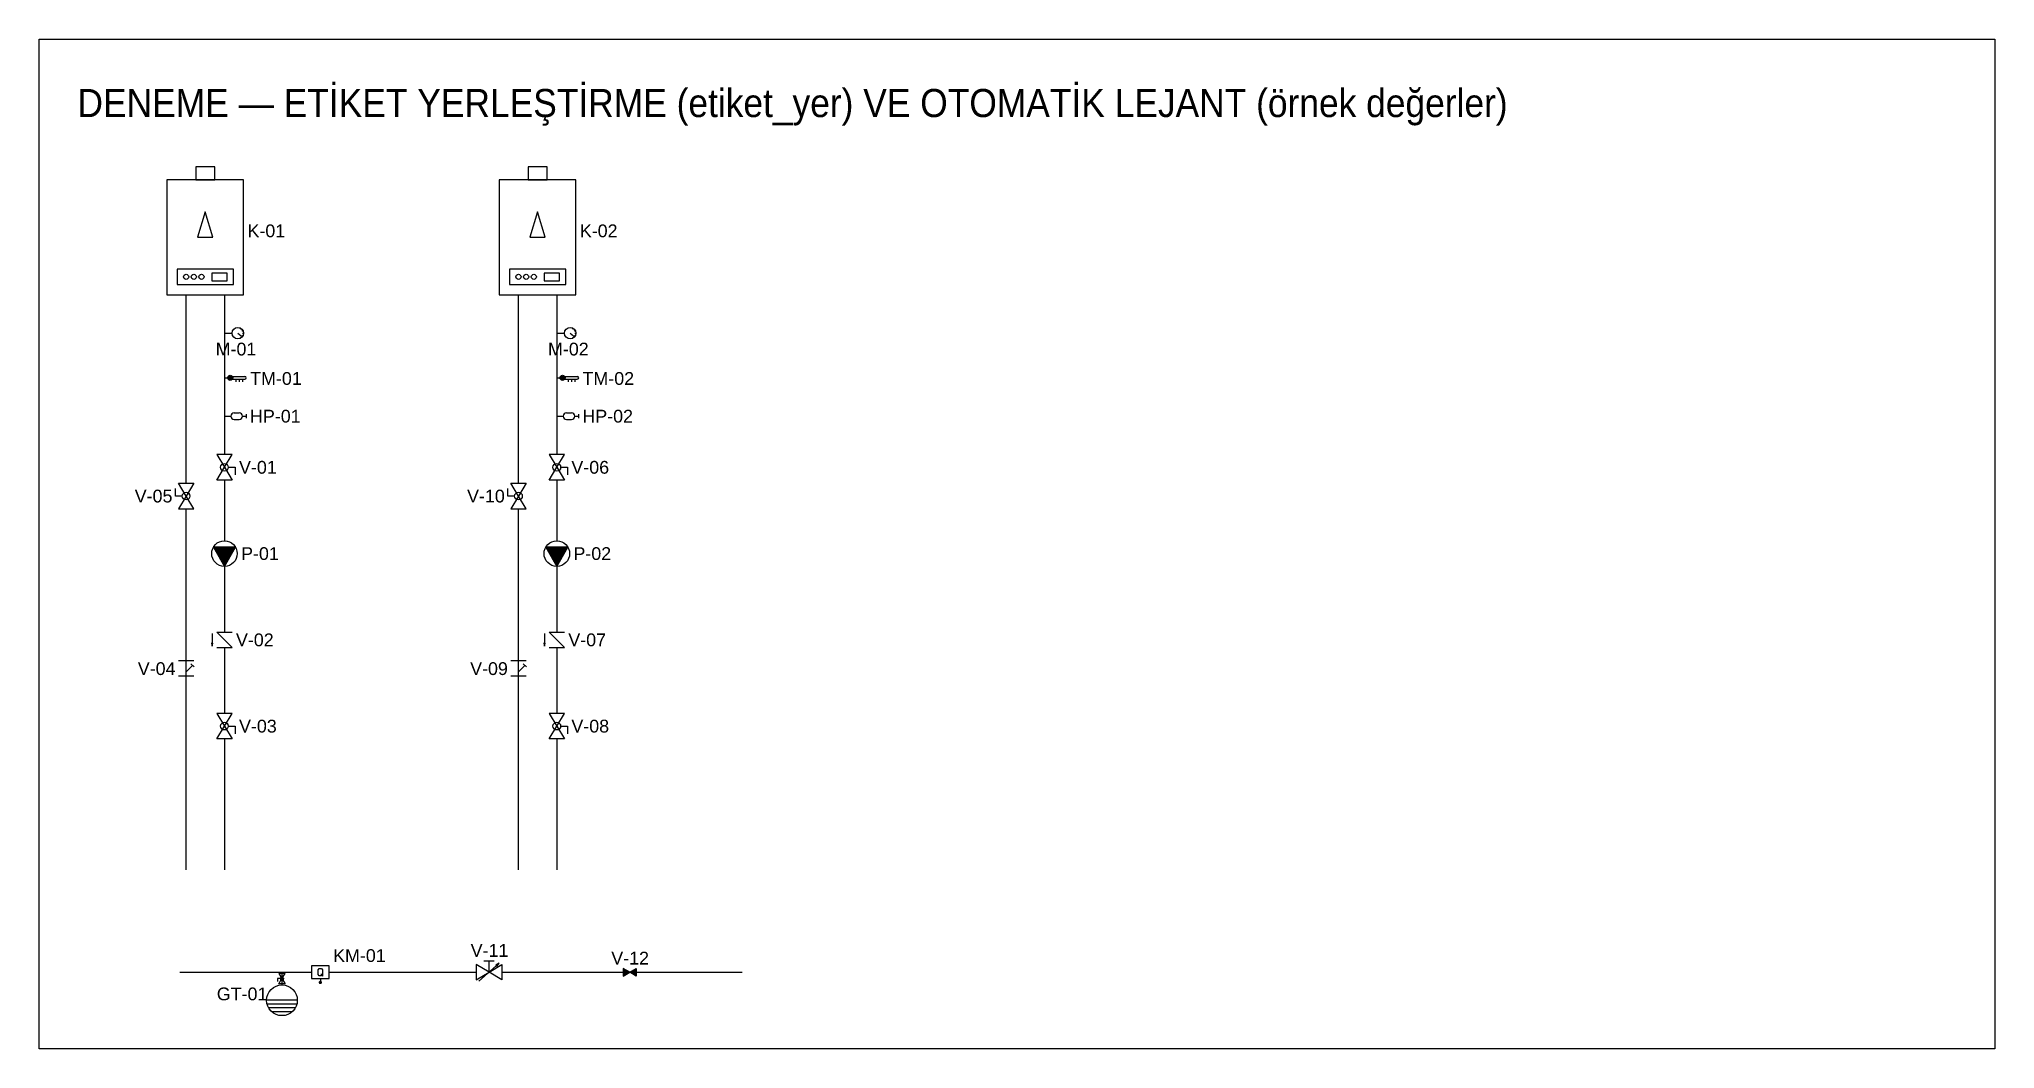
# Model space of a CAD drawing. Header units: centimetres. Extents: x -30 to 10455, y -1638 to 90.
# Drawn here: x 8925 to 10455, y -700 to 90 of the extents above; entities that cross this region are included whole.
import ezdxf
from ezdxf.enums import TextEntityAlignment as Align

# ---------------------------------------------------------------- set-up
doc = ezdxf.new("R2010")
doc.units = ezdxf.units.CM
doc.linetypes.add('DASHED', pattern=[1.524, 1.27, -0.254])
for name, color, linetype in [('ROTAS-ISITMA-DONUS', 30, 'DASHED'), ('ROTAS-ISITMA-GIDIS', 10, 'Continuous'), ('ROTAS-ISITMA-SEMBOL', 1, 'Continuous'), ('ROTAS-LEJANT-BASLIK', 5, 'Continuous'), ('ROTAS-PAFTA', 8, 'Continuous'), ('ROTAS-SEMBOL-NO', 3, 'Continuous')]:
    doc.layers.add(name, color=color, linetype=linetype)
doc.styles.add('ROTAS', font='arial.ttf')

msp = doc.modelspace()

# ---------------------------------------------------------------- texts
at = {"layer": 'ROTAS-LEJANT-BASLIK', "style": 'ROTAS', "width": 0.9}
msp.add_text('DENEME — ETİKET YERLEŞTİRME (etiket_yer) VE OTOMATİK LEJANT (örnek değerler)', height=22, dxfattribs=at).set_placement((8955, 40), align=Align.MIDDLE_LEFT)

# ---------------------------------------------------------------- blocks, each defined once
blk = doc.blocks.new('ROTAS-IS-KAZAN')
for points in [[(-7.5, 90), (7.5, 90), (7.5, 100), (-7.5, 100)], [(-30, 0), (30, 0), (30, 90), (-30, 90)], [(-6, 45), (6, 45), (0, 65)], [(-22, 8), (22, 8), (22, 20), (-22, 20)], [(5, 11), (17, 11), (17, 17), (5, 17)]]:
    blk.add_lwpolyline(points, close=True)
for centre in [(-15, 14), (-9, 14), (-3, 14)]:
    blk.add_circle(centre, 2)
at = {"style": 'ROTAS'}
for tag, p, height in [('CAP', (32, 39), 8), ('NO', (32, 51), 10)]:
    blk.add_attdef(tag, p, '', height=height, dxfattribs=at)
blk = doc.blocks.new('ROTAS-SB-KURESEL-VANA')
for p, q in [((0, 3), (0, 8.4)), ((0, 8.4), (6, 8.4))]:
    blk.add_line(p, q)
for points in [[(-10, 6), (-10, -6), (0, 0)], [(10, 6), (10, -6), (0, 0)]]:
    blk.add_lwpolyline(points, close=True)
blk.add_circle((0, 0), 3)
at = {"style": 'ROTAS'}
for tag, p, height in [('NO', (12, 2.2), 10), ('CAP', (12, -9.8), 8)]:
    blk.add_attdef(tag, p, '', height=height, dxfattribs=at)
blk = doc.blocks.new('ROTAS-IS-POMPA')
h = blk.add_hatch(color=256)
h.dxf.hatch_style = 1
h.paths.add_polyline_path([(10, 0), (-5, 8.7), (-5, -8.7)])
blk.add_lwpolyline([(10, 0), (-5, 8.7), (-5, -8.7)], close=True)
blk.add_circle((0, 0), 10)
at = {"style": 'ROTAS'}
for tag, p, height in [('NO', (12, 1), 10), ('CAP', (12, -11), 8)]:
    blk.add_attdef(tag, p, '', height=height, dxfattribs=at)
blk = doc.blocks.new('ROTAS-SB-CEKVALF')
h = blk.add_hatch(color=256)
h.dxf.hatch_style = 1
h.paths.add_polyline_path([(5, -9.6), (2.6, -9), (2.6, -10.2)])
for p, q in [((-6, -6), (-6, 6)), ((-6, -6), (6, 6)), ((6, -6), (6, 6)), ((-5, -9.6), (5, -9.6))]:
    blk.add_line(p, q)
blk.add_lwpolyline([(5, -9.6), (2.6, -9), (2.6, -10.2)], close=True)
at = {"style": 'ROTAS'}
for tag, p, height in [('NO', (8, -1.1), 10), ('CAP', (8, -13.1), 8)]:
    blk.add_attdef(tag, p, '', height=height, dxfattribs=at)
blk = doc.blocks.new('ROTAS-SB-PISLIK-TUTUCU')
for p, q in [((-6, -6), (-6, 6)), ((-6, 0), (6, 0)), ((-2.4, 0), (2.5, -4.9)), ((6, -6), (6, 6)), ((1.3, -6.2), (3.8, -3.7))]:
    blk.add_line(p, q)
at = {"style": 'ROTAS'}
for tag, p, height in [('NO', (8, 0.9), 10), ('CAP', (8, -11.1), 8)]:
    blk.add_attdef(tag, p, '', height=height, dxfattribs=at)
blk = doc.blocks.new('ROTAS-IS-MANOMETRE')
for p, q in [((-3.1, 12.3), (-3.9, 12.8)), ((-1.8, 13.6), (-2.2, 14.4)), ((0, 14.1), (0, 15)), ((0, 10.5), (2.2, 13.1)), ((0, 0), (0, 6)), ((1.8, 13.6), (2.3, 14.4)), ((3.1, 12.3), (3.9, 12.8))]:
    blk.add_line(p, q)
blk.add_circle((0, 10.5), 4.5)
at = {"style": 'ROTAS'}
for tag, p, height in [('NO', (6.5, 8.5), 10), ('CAP', (6.5, -3.5), 8)]:
    blk.add_attdef(tag, p, '', height=height, dxfattribs=at)
blk = doc.blocks.new('ROTAS-IS-TERMOMETRE')
h = blk.add_hatch(color=256)
h.dxf.hatch_style = 1
h.paths.add_polyline_path([(2, 4.5), (1.9, 5), (1.7, 5.5), (1.4, 5.9), (1, 6.2), (0.5, 6.4), (0, 6.5), (-0.5, 6.4), (-1, 6.2), (-1.4, 5.9), (-1.7, 5.5), (-1.9, 5), (-2, 4.5), (-1.9, 4), (-1.7, 3.5), (-1.4, 3.1), (-1, 2.8), (-0.5, 2.6), (0, 2.5), (0.5, 2.6), (1, 2.8), (1.4, 3.1), (1.7, 3.5), (1.9, 4)])
for p, q in [((-1.1, 6.2), (-1.1, 16)), ((1.1, 6.2), (1.1, 16)), ((0, 0), (0, 2.5)), ((1.1, 14), (3, 14)), ((1.1, 11.5), (3, 11.5)), ((1.1, 9), (3, 9))]:
    blk.add_line(p, q)
blk.add_circle((0, 4.5), 2)
blk.add_arc((0, 16), 1.1, 0, 180)
at = {"style": 'ROTAS'}
for tag, p, height in [('NO', (5, 9.6), 10), ('CAP', (5, -2.4), 8)]:
    blk.add_attdef(tag, p, '', height=height, dxfattribs=at)
blk = doc.blocks.new('ROTAS-IS-PURJOR')
for p, q in [((-1.5, 17), (1.5, 17)), ((0, 14), (0, 17)), ((-2.5, 7.5), (-2.5, 11.5)), ((0, 0), (0, 5)), ((2.5, 7.5), (2.5, 11.5))]:
    blk.add_line(p, q)
for centre, start, end in [((0, 11.5), 0, 180), ((0, 7.5), 180, 360)]:
    blk.add_arc(centre, 2.5, start, end)
at = {"style": 'ROTAS'}
for tag, p, height in [('NO', (4.5, 9.5), 10), ('CAP', (4.5, -2.5), 8)]:
    blk.add_attdef(tag, p, '', height=height, dxfattribs=at)
blk = doc.blocks.new('ROTAS-IS-KALORIMETRE')
h = blk.add_hatch(color=256)
h.dxf.hatch_style = 1
h.paths.add_polyline_path([(1.3, -8), (1.3, -7.7), (1.1, -7.3), (0.9, -7.1), (0.7, -6.9), (0.3, -6.7), (0, -6.7), (-0.3, -6.7), (-0.7, -6.9), (-0.9, -7.1), (-1.1, -7.3), (-1.3, -7.7), (-1.3, -8), (-1.3, -8.3), (-1.1, -8.7), (-0.9, -8.9), (-0.7, -9.1), (-0.3, -9.3), (0, -9.3), (0.3, -9.3), (0.7, -9.1), (0.9, -8.9), (1.1, -8.7), (1.3, -8.3)])
blk.add_line((0, -5), (0, -6.7))
blk.add_lwpolyline([(-7, -5), (7, -5), (7, 5), (-7, 5)], close=True)
for points in [[(-0.9, -2.8), (-1.8, -1.8), (-1.8, 1.8), (-0.9, 2.8), (0.9, 2.8), (1.8, 1.8), (1.8, -1.8), (0.9, -2.8), (-0.9, -2.8)], [(0.5, -1.4), (2.1, -3.2)]]:
    blk.add_lwpolyline(points)
at = {"style": 'ROTAS'}
for tag, p, height in [('NO', (9, -1.2), 10), ('CAP', (9, -13.2), 8)]:
    blk.add_attdef(tag, p, '', height=height, dxfattribs=at)
blk = doc.blocks.new('ROTAS-IS-BALANS-VANASI')
h = blk.add_hatch(color=256)
h.dxf.hatch_style = 1
h.paths.add_polyline_path([(8, 7), (5.2, 5.6), (6.2, 4.5)])
for p, q in [((-8, -7), (8, 7)), ((-4, 9), (4, 9)), ((0, 0), (0, 9))]:
    blk.add_line(p, q)
for points in [[(-10, 6), (-10, -6), (0, 0)], [(10, 6), (10, -6), (0, 0)], [(8, 7), (5.2, 5.6), (6.2, 4.5)]]:
    blk.add_lwpolyline(points, close=True)
at = {"style": 'ROTAS'}
for tag, p, height in [('NO', (12, 2), 10), ('CAP', (12, -10), 8)]:
    blk.add_attdef(tag, p, '', height=height, dxfattribs=at)
blk = doc.blocks.new('ROTAS-IS-RAKORLU-DONUS')
h = blk.add_hatch(color=256)
h.dxf.hatch_style = 1
h.paths.add_polyline_path([(-5, 3), (-5, -3), (0, 0)])
h = blk.add_hatch(color=256)
h.dxf.hatch_style = 1
h.paths.add_polyline_path([(5, 3), (5, -3), (0, 0)])
for points in [[(-5, 3), (-5, -3), (0, 0)], [(5, 3), (5, -3), (0, 0)]]:
    blk.add_lwpolyline(points, close=True)
at = {"style": 'ROTAS'}
for tag, p, height in [('NO', (7, 1), 10), ('CAP', (7, -11), 8)]:
    blk.add_attdef(tag, p, '', height=height, dxfattribs=at)
blk = doc.blocks.new('ROTAS-IS-GENLESME-TANKI')
for p, q in [((-7.9, 31), (7.9, 31)), ((-12, 22), (12, 22)), ((-11.6, 25), (11.6, 25)), ((-10.4, 28), (10.4, 28)), ((0, 0), (0, 10)), ((1.2, 5), (3.4, 5)), ((3.4, 5), (3.4, 7.4))]:
    blk.add_line(p, q)
for points in [[(-2.4, 9), (2.4, 9), (0, 5)], [(-2.4, 1), (2.4, 1), (0, 5)]]:
    blk.add_lwpolyline(points, close=True)
for centre, radius in [((0, 22), 12), ((0, 5), 1.2)]:
    blk.add_circle(centre, radius)
at = {"style": 'ROTAS'}
for tag, p, height in [('NO', (14, 18), 10), ('CAP', (14, 6), 8)]:
    blk.add_attdef(tag, p, '', height=height, dxfattribs=at)

# ---------------------------------------------------------------- linework, layer by layer
at = {"layer": 'ROTAS-ISITMA-DONUS'}
for p, q in [((9040, -257.5), (9040, -110)), ((9300, -257.5), (9300, -110)), ((9040, -396.5), (9040, -277.5)), ((9300, -396.5), (9300, -277.5)), ((9040, -560), (9040, -408.5)), ((9300, -560), (9300, -408.5)), ((9035, -640), (9138, -640)), ((9152, -640), (9267, -640)), ((9287, -640), (9382, -640)), ((9392, -640), (9475, -640))]:
    msp.add_line(p, q, dxfattribs=at)
at = {"layer": 'ROTAS-ISITMA-GIDIS'}
for p, q in [((9070, -110), (9070, -235)), ((9330, -110), (9330, -235)), ((9070, -255), (9070, -302.5)), ((9330, -255), (9330, -302.5)), ((9070, -322.5), (9070, -374)), ((9330, -322.5), (9330, -374)), ((9070, -386), (9070, -437.5)), ((9330, -386), (9330, -437.5)), ((9070, -457.5), (9070, -560)), ((9330, -457.5), (9330, -560))]:
    msp.add_line(p, q, dxfattribs=at)
at = {"layer": 'ROTAS-PAFTA'}
msp.add_lwpolyline([(8925, 90), (10455, 90), (10455, -700), (8925, -700)], close=True, dxfattribs=at)

# ---------------------------------------------------------------- block references
at = {"layer": 'ROTAS-ISITMA-SEMBOL'}
ref = msp.add_blockref('ROTAS-IS-KAZAN', (9055, -110), dxfattribs=at)
ref.add_attrib('NO', 'K-01', (9088, -65), dxfattribs={"layer": 'ROTAS-SEMBOL-NO', "height": 10, "style": 'ROTAS'})
ref = msp.add_blockref('ROTAS-IS-KAZAN', (9315, -110), dxfattribs=at)
ref.add_attrib('NO', 'K-02', (9348, -65), dxfattribs={"layer": 'ROTAS-SEMBOL-NO', "height": 10, "style": 'ROTAS'})
ref = msp.add_blockref('ROTAS-IS-MANOMETRE', (9070, -140), dxfattribs=dict(at, rotation=-90))
ref.add_attrib('NO', 'M-01', (9063.1, -157.5), dxfattribs={"layer": 'ROTAS-SEMBOL-NO', "height": 10, "style": 'ROTAS'})
ref = msp.add_blockref('ROTAS-IS-MANOMETRE', (9330, -140), dxfattribs=dict(at, rotation=-90))
ref.add_attrib('NO', 'M-02', (9323.1, -157.5), dxfattribs={"layer": 'ROTAS-SEMBOL-NO', "height": 10, "style": 'ROTAS'})
ref = msp.add_blockref('ROTAS-IS-TERMOMETRE', (9070, -175), dxfattribs=dict(at, rotation=-90))
ref.add_attrib('NO', 'TM-01', (9090.1, -180.5), dxfattribs={"layer": 'ROTAS-SEMBOL-NO', "height": 10, "style": 'ROTAS'})
ref = msp.add_blockref('ROTAS-IS-TERMOMETRE', (9330, -175), dxfattribs=dict(at, rotation=-90))
ref.add_attrib('NO', 'TM-02', (9350.1, -180.5), dxfattribs={"layer": 'ROTAS-SEMBOL-NO', "height": 10, "style": 'ROTAS'})
ref = msp.add_blockref('ROTAS-IS-PURJOR', (9070, -205), dxfattribs=dict(at, rotation=-90))
ref.add_attrib('NO', 'HP-01', (9090, -210), dxfattribs={"layer": 'ROTAS-SEMBOL-NO', "height": 10, "style": 'ROTAS'})
ref = msp.add_blockref('ROTAS-IS-PURJOR', (9330, -205), dxfattribs=dict(at, rotation=-90))
ref.add_attrib('NO', 'HP-02', (9350, -210), dxfattribs={"layer": 'ROTAS-SEMBOL-NO', "height": 10, "style": 'ROTAS'})
ref = msp.add_blockref('ROTAS-SB-KURESEL-VANA', (9070, -245), dxfattribs=dict(at, rotation=-90))
ref.add_attrib('NO', 'V-01', (9081.4, -250), dxfattribs={"layer": 'ROTAS-SEMBOL-NO', "height": 10, "style": 'ROTAS'})
ref = msp.add_blockref('ROTAS-SB-KURESEL-VANA', (9330, -245), dxfattribs=dict(at, rotation=-90))
ref.add_attrib('NO', 'V-06', (9341.4, -250), dxfattribs={"layer": 'ROTAS-SEMBOL-NO', "height": 10, "style": 'ROTAS'})
ref = msp.add_blockref('ROTAS-SB-KURESEL-VANA', (9040, -267.5), dxfattribs=dict(at, rotation=90))
ref.add_attrib('NO', 'V-05', (8999.8, -272.5), dxfattribs={"layer": 'ROTAS-SEMBOL-NO', "height": 10, "style": 'ROTAS'})
ref = msp.add_blockref('ROTAS-SB-KURESEL-VANA', (9300, -267.5), dxfattribs=dict(at, rotation=90))
ref.add_attrib('NO', 'V-10', (9259.8, -272.5), dxfattribs={"layer": 'ROTAS-SEMBOL-NO', "height": 10, "style": 'ROTAS'})
ref = msp.add_blockref('ROTAS-IS-POMPA', (9070, -312.5), dxfattribs=dict(at, rotation=-90))
ref.add_attrib('NO', 'P-01', (9083, -317.5), dxfattribs={"layer": 'ROTAS-SEMBOL-NO', "height": 10, "style": 'ROTAS'})
ref = msp.add_blockref('ROTAS-IS-POMPA', (9330, -312.5), dxfattribs=dict(at, rotation=-90))
ref.add_attrib('NO', 'P-02', (9343, -317.5), dxfattribs={"layer": 'ROTAS-SEMBOL-NO', "height": 10, "style": 'ROTAS'})
ref = msp.add_blockref('ROTAS-SB-CEKVALF', (9070, -380), dxfattribs=dict(at, rotation=-90))
ref.add_attrib('NO', 'V-02', (9079, -385), dxfattribs={"layer": 'ROTAS-SEMBOL-NO', "height": 10, "style": 'ROTAS'})
ref = msp.add_blockref('ROTAS-SB-CEKVALF', (9330, -380), dxfattribs=dict(at, rotation=-90))
ref.add_attrib('NO', 'V-07', (9339, -385), dxfattribs={"layer": 'ROTAS-SEMBOL-NO', "height": 10, "style": 'ROTAS'})
ref = msp.add_blockref('ROTAS-SB-PISLIK-TUTUCU', (9040, -402.5), dxfattribs=dict(at, rotation=90))
ref.add_attrib('NO', 'V-04', (9002.2, -407.5), dxfattribs={"layer": 'ROTAS-SEMBOL-NO', "height": 10, "style": 'ROTAS'})
ref = msp.add_blockref('ROTAS-SB-PISLIK-TUTUCU', (9300, -402.5), dxfattribs=dict(at, rotation=90))
ref.add_attrib('NO', 'V-09', (9262.2, -407.5), dxfattribs={"layer": 'ROTAS-SEMBOL-NO', "height": 10, "style": 'ROTAS'})
ref = msp.add_blockref('ROTAS-SB-KURESEL-VANA', (9070, -447.5), dxfattribs=dict(at, rotation=-90))
ref.add_attrib('NO', 'V-03', (9081.4, -452.5), dxfattribs={"layer": 'ROTAS-SEMBOL-NO', "height": 10, "style": 'ROTAS'})
ref = msp.add_blockref('ROTAS-SB-KURESEL-VANA', (9330, -447.5), dxfattribs=dict(at, rotation=-90))
ref.add_attrib('NO', 'V-08', (9341.4, -452.5), dxfattribs={"layer": 'ROTAS-SEMBOL-NO', "height": 10, "style": 'ROTAS'})
ref = msp.add_blockref('ROTAS-IS-KALORIMETRE', (9145, -640), dxfattribs=at)
ref.add_attrib('NO', 'KM-01', (9155, -632), dxfattribs={"layer": 'ROTAS-SEMBOL-NO', "height": 10, "style": 'ROTAS'})
ref = msp.add_blockref('ROTAS-IS-BALANS-VANASI', (9277, -640), dxfattribs=at)
ref.add_attrib('NO', 'V-11', (9262.6, -628), dxfattribs={"layer": 'ROTAS-SEMBOL-NO', "height": 10, "style": 'ROTAS'})
ref = msp.add_blockref('ROTAS-IS-RAKORLU-DONUS', (9387, -640), dxfattribs=at)
ref.add_attrib('NO', 'V-12', (9372.6, -634), dxfattribs={"layer": 'ROTAS-SEMBOL-NO', "height": 10, "style": 'ROTAS'})
ref = msp.add_blockref('ROTAS-IS-GENLESME-TANKI', (9115, -640), dxfattribs=dict(at, rotation=180))
ref.add_attrib('NO', 'GT-01', (9064, -662), dxfattribs={"layer": 'ROTAS-SEMBOL-NO', "height": 10, "style": 'ROTAS'})

msp.set_redraw_order([(e.dxf.handle, doc.entitydb.next_handle()) for e in msp.query("TEXT MTEXT ATTDEF DIMENSION ARC_DIMENSION")])  # texts and dimensions are drawn at this point

doc.saveas('drawing.dxf')
